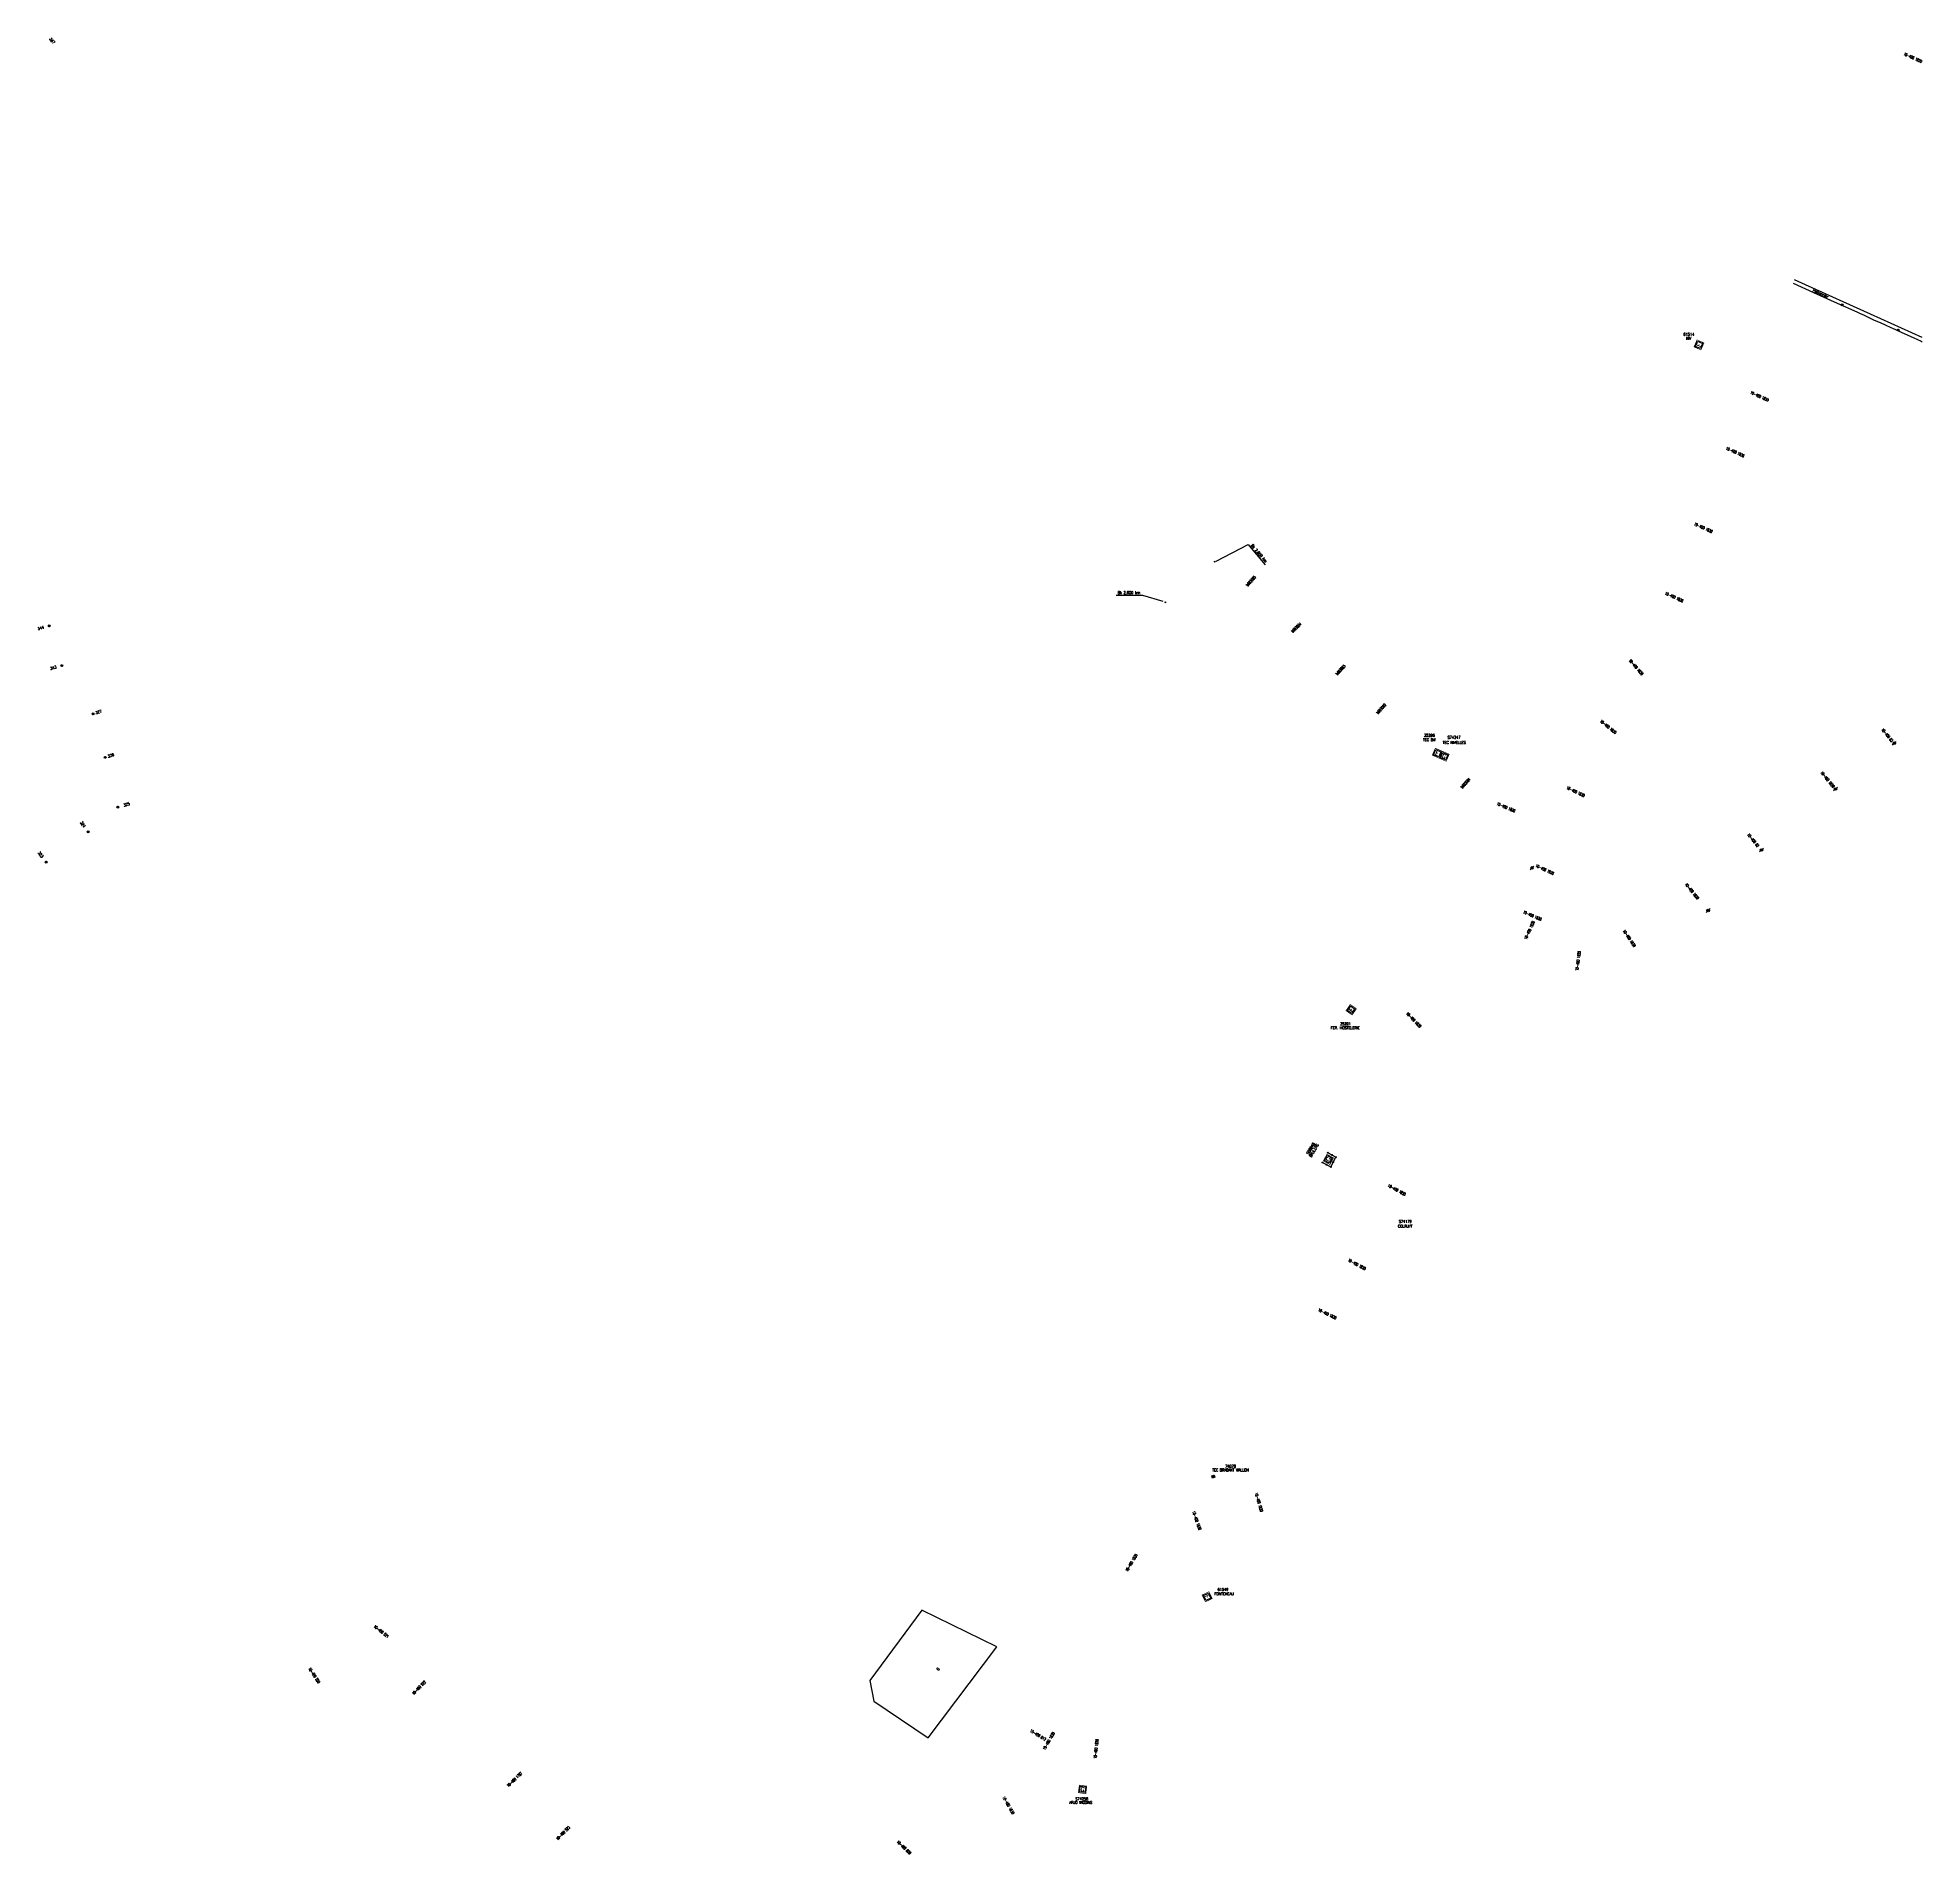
# Model space of a CAD drawing. Header units: millimetres. Extents: x 146999 to 148000, y 144009 to 144973.
import ezdxf
from ezdxf.enums import TextEntityAlignment as Align

# ---------------------------------------------------------------- set-up
doc = ezdxf.new("R2010")
doc.units = ezdxf.units.MM
doc.layers.get('0').update_dxf_attribs({"linetype": 'CONTINUOUS'})
for name, color, linetype in [('G_210', 7, 'CONTINUOUS'), ('M_200', 7, 'CONTINUOUS'), ('W0100', 7, 'CONTINUOUS'), ('W0322', 7, 'CONTINUOUS'), ('W0432', 7, 'CONTINUOUS'), ('W0469', 7, 'CONTINUOUS'), ('W0473', 7, 'CONTINUOUS'), ('W0850', 7, 'CONTINUOUS'), ('W0991', 7, 'CONTINUOUS')]:
    doc.layers.add(name, color=color, linetype=linetype)
doc.styles.add('M_ROMANS', font='ROMANS.shx', dxfattribs={"width": 0.75})
doc.styles.get("Standard").update_dxf_attribs({"font": 'romans.shx', "width": 0.85})
doc.dimstyles.get("Standard").update_dxf_attribs({"dimtxt": 1.5, "dimasz": 1.2, "dimexe": 0.625, "dimexo": 0.625, "dimgap": 0.25, "dimtad": 1, "dimdec": 1, "dimzin": 0, "dimdsep": 46, "dimtxsty": 'Standard', "dimcen": -0.5, "dimadec": 0, "dimazin": 0, "dimtfac": 1, "dimtdec": 1, "dimtmove": 0, "dimatfit": 3, "dimfxl": 1, "dimtolj": 1, "dimtzin": 0, "dimarcsym": 0})

# ---------------------------------------------------------------- blocks, each defined once
blk = doc.blocks.new('M_200_56')
at = {"color": 0, "linetype": 'Continuous', "const_width": 0.35, "flags": 128}
blk.add_lwpolyline([(2, 2), (2, -2), (-2, -2), (-2, 2)], close=True, dxfattribs=at)
at = {"color": 0, "linetype": 'Continuous'}
blk.add_lwpolyline([(-1.5, 1.5), (1.5, 1.5), (1.5, -1.5), (-1.5, -1.5)], close=True, dxfattribs=at)
at = {"color": 0, "linetype": 'Continuous', "width": 0.85}
blk.add_text('E', height=2.5, dxfattribs=at).set_placement((0, 0), align=Align.MIDDLE_CENTER)
for tag, p in [('NUM', (0, 15.1)), ('NOM', (0, 8.6))]:
    blk.add_attdef(tag, text='', height=4, dxfattribs=at).set_placement(p, align=Align.MIDDLE)
at = {"color": 0, "linetype": 'Continuous', "style": 'M_ROMANS', "width": 0.75, "flags": 3}
for tag, p in [('DEF_COUP', (-0.1, -7.5)), ('DEF_TYPE', (-0.1, -10)), ('DEF_LEG', (-0.1, -5))]:
    blk.add_attdef(tag, text='', height=1.2, dxfattribs=at).set_placement(p, align=Align.MIDDLE)
blk = doc.blocks.new('G_210_23')
at = {"layer": 'G_210', "color": 0, "linetype": 'Continuous', "const_width": 0.35, "flags": 128}
blk.add_lwpolyline([(4, 4), (4, 0), (0, 0), (0, 4)], close=True, dxfattribs=at)
at = {"layer": 'G_210', "color": 0, "linetype": 'Continuous'}
blk.add_lwpolyline([(0.5, 3.5), (3.5, 3.5), (3.5, 0.5), (0.5, 0.5)], close=True, dxfattribs=at)
at = {"layer": 'G_210', "insert": (2, 2), "char_height": 2.5, "width": 4, "attachment_point": 5}
blk.add_mtext('G', dxfattribs=at)
at = {"layer": 'G_210', "color": 0, "linetype": 'Continuous', "width": 0.75}
for tag, height, p in [('NUM', 4, (2, 16)), ('NOM', 4, (2, 11)), ('BCL', 3, (2, 7))]:
    blk.add_attdef(tag, text='', height=height, dxfattribs=at).set_placement(p, align=Align.MIDDLE)
at = {"layer": 'G_210', "color": 0, "linetype": 'Continuous', "width": 0.75, "flags": 3}
for tag, p in [('DEF_COUP', (2.1, -5.6)), ('DEF_TYPE', (2.1, -8.1)), ('DEF_LEG', (2.1, -3.1))]:
    blk.add_attdef(tag, text='', height=1.2, dxfattribs=at).set_placement(p, align=Align.MIDDLE)
blk = doc.blocks.new('G_210_17')
at = {"color": 0, "linetype": 'Continuous', "const_width": 0.35, "flags": 128}
blk.add_lwpolyline([(2, 2), (2, -2), (-2, -2), (-2, 2)], close=True, dxfattribs=at)
at = {"color": 0, "linetype": 'Continuous'}
blk.add_lwpolyline([(-1.5, 1.5), (1.5, 1.5), (1.5, -1.5), (-1.5, -1.5)], close=True, dxfattribs=at)
at = {"color": 0, "linetype": 'Continuous', "width": 0.85}
blk.add_text('G', height=2.5, dxfattribs=at).set_placement((0, 0), align=Align.MIDDLE_CENTER)
for tag, p in [('NUM', (0, 15.1)), ('NOM', (0, 8.6))]:
    blk.add_attdef(tag, text='', height=4, dxfattribs=at).set_placement(p, align=Align.MIDDLE)
at = {"color": 0, "linetype": 'Continuous', "style": 'M_ROMANS', "width": 0.75, "flags": 3}
for tag, p in [('DEF_COUP', (0.1, -7.6)), ('DEF_TYPE', (0.1, -10.1)), ('DEF_LEG', (0.1, -5.1))]:
    blk.add_attdef(tag, text='', height=1.2, dxfattribs=at).set_placement(p, align=Align.MIDDLE)
blk = doc.blocks.new('T850')
for p, q in [((-0.2, -0.1), (0, 0.3)), ((0, 0.3), (0.2, -0.1)), ((-0.2, -0.1), (0.2, -0.1))]:
    blk.add_line(p, q)
for major_axis in [(-0.106, 0.106), (-0.0354, 0.0354), (-0.0236, 0.0236)]:
    blk.add_ellipse((0, 0), major_axis=major_axis, ratio=1, start_param=3.926991, end_param=10.210176)
blk = doc.blocks.new('T473')
for p, q in [((-0.166667, 0.166667), (0.166667, -0.166667)), ((-0.166667, -0.166667), (0.166667, 0.166667)), ((0.500001, 0.500001), (1.000002, 1.000002)), ((-1.000002, -1.000002), (-0.500001, -0.500001))]:
    blk.add_line(p, q)
blk.add_ellipse((0, 0), major_axis=(0.471405, 0.471405), ratio=1, start_param=5.4977871438, end_param=11.780972451)
blk = doc.blocks.new('T469')
at = {"color": 0, "linetype": 'Continuous', "flags": 128}
for points in [[(-0.4, 0.4), (0.4, -0.4)], [(-0.4, -0.4), (0.4, 0.4)]]:
    blk.add_lwpolyline(points, dxfattribs=at)
at = {"color": 0, "linetype": 'Continuous'}
blk.add_circle((0, 0), 0.5, dxfattribs=at)
blk = doc.blocks.new('T322O')
at = {"color": 0, "linetype": 'Continuous'}
for radius in [0.25, 0.15]:
    blk.add_circle((0, 0), radius, dxfattribs=at)

msp = doc.modelspace()

# ---------------------------------------------------------------- linework, layer by layer
at = {"layer": 'W0100', "color": 252, "flags": 128}
for points in [[(147931.4, 144842.8), (147942.2, 144838), (147954.7, 144832.3), (147965.2, 144827.6), (147966.6, 144826.9), (147969.1, 144825.8), (147972, 144824.5), (147974.5, 144823.3), (147977.6, 144822), (147980.3, 144820.8), (147983.3, 144819.4), (147984.2, 144819), (147986.2, 144818.1), (147988.8, 144816.9), (147995.5, 144813.9), (147997.1, 144813.1), (147999.4, 144812.1), (148000, 144811.8)], [(148000, 144814), (147972.5, 144826.5), (147938, 144842), (147932.2, 144844.7)]]:
    msp.add_lwpolyline(points, dxfattribs=at)
at = {"layer": 'W0100', "color": 252}
msp.add_lwpolyline([(147508.5, 144118.8), (147468.7, 144138.3), (147441.1, 144100.9), (147443.1, 144089.9), (147472.1, 144070.5), (147508.5, 144118.8)], dxfattribs=at)
at = {"layer": 'W0322', "color": 252, "flags": 128}
msp.add_lwpolyline([(147681.4, 144376), (147685.8, 144373.6), (147688.6, 144378.8), (147684.3, 144381.2)], dxfattribs=at)

# ---------------------------------------------------------------- block references
at = {"layer": 'G_210'}
ref = msp.add_blockref('G_210_17', (147746.1, 144591.7), dxfattribs=dict(at, rotation=336.4505812173863))
ref.add_attrib('NUM', 'S74247', dxfattribs={"layer": '0', "color": 0, "linetype": 'Continuous', "height": 1.5, "width": 0.85}).set_placement((147751.3, 144601.7), align=Align.MIDDLE)
ref.add_attrib('NOM', 'TEC NIVELLES', dxfattribs={"layer": '0', "color": 0, "linetype": 'Continuous', "height": 1.5, "width": 0.85}).set_placement((147751.4, 144599), align=Align.MIDDLE)
ref = msp.add_blockref('G_210_23', (147685.4, 144374.9), dxfattribs=dict(at, rotation=61.20604670680177))
ref.add_attrib('NUM', 'S08948', dxfattribs={"color": 0, "linetype": 'Continuous', "height": 1.5, "rotation": 59.0481, "width": 0.75}).set_placement((147675.2, 144383.4), align=Align.MIDDLE)
ref.add_attrib('NOM', 'BAULERS', dxfattribs={"color": 0, "linetype": 'Continuous', "height": 1.5, "rotation": 59.0481, "width": 0.75}).set_placement((147676.9, 144382.4), align=Align.MIDDLE)
ref = msp.add_blockref('G_210_23', (147623, 144208.2), dxfattribs=dict(at, xscale=0.3999999999863366, yscale=0.4000000000232831, zscale=0.399999999999977, rotation=19.14678038380604))
ref.add_attrib('NUM', '74078', dxfattribs={"color": 0, "linetype": 'Continuous', "height": 1.5, "width": 0.75}).set_placement((147632.6, 144214.7), align=Align.MIDDLE)
ref.add_attrib('NOM', 'TEC BRABANT WALLON', dxfattribs={"color": 0, "linetype": 'Continuous', "height": 1.5, "width": 0.75}).set_placement((147632.6, 144212.7), align=Align.MIDDLE)
ref = msp.add_blockref('G_210_23', (147551.8, 144041.4), dxfattribs=dict(at, rotation=352.4352047824294))
ref.add_attrib('NUM', 'S74256', dxfattribs={"color": 0, "linetype": 'Continuous', "height": 1.5, "width": 0.75}).set_placement((147553.6, 144038.1), align=Align.MIDDLE)
ref.add_attrib('NOM', 'ARJO WIGGINS', dxfattribs={"color": 0, "linetype": 'Continuous', "height": 1.5, "width": 0.75}).set_placement((147553.1, 144036.2), align=Align.MIDDLE)
at = {"layer": 'M_200'}
ref = msp.add_blockref('M_200_56', (147881.4, 144810.1), dxfattribs=dict(at, rotation=66.3140034163668))
ref.add_attrib('NUM', '61514', dxfattribs={"layer": '0', "color": 0, "linetype": 'Continuous', "height": 1.5, "width": 0.85}).set_placement((147876, 144815.7), align=Align.MIDDLE)
ref.add_attrib('NOM', 'NIV', dxfattribs={"layer": '0', "color": 0, "linetype": 'Continuous', "height": 1.5, "width": 0.85}).set_placement((147875.9, 144813.6), align=Align.MIDDLE)
ref = msp.add_blockref('M_200_56', (147742.4, 144593.3), dxfattribs=dict(at, rotation=336.450581217385))
ref.add_attrib('NUM', '35296', dxfattribs={"layer": '0', "color": 0, "linetype": 'Continuous', "height": 1.5, "width": 0.85}).set_placement((147738.2, 144602.8), align=Align.MIDDLE)
ref.add_attrib('NOM', 'TEC BW', dxfattribs={"layer": '0', "color": 0, "linetype": 'Continuous', "height": 1.5, "width": 0.85}).set_placement((147738.2, 144600.4), align=Align.MIDDLE)
ref = msp.add_blockref('M_200_56', (147696.7, 144457.1), dxfattribs=dict(at, rotation=55.46664278405695))
ref.add_attrib('NUM', '35291', dxfattribs={"layer": '0', "color": 0, "linetype": 'Continuous', "height": 1.5, "width": 0.85}).set_placement((147693.6, 144449.6), align=Align.MIDDLE)
ref.add_attrib('NOM', 'FER. HOSTELERIE', dxfattribs={"layer": '0', "color": 0, "linetype": 'Continuous', "height": 1.5, "width": 0.85}).set_placement((147693.5, 144447.5), align=Align.MIDDLE)
ref = msp.add_blockref('M_200_56', (147620.2, 144145.4), dxfattribs=dict(at, rotation=295.8844712379142))
ref.add_attrib('NUM', '61549', dxfattribs={"layer": '0', "color": 0, "linetype": 'Continuous', "height": 1.5, "width": 0.85}).set_placement((147628.6, 144149.3), align=Align.MIDDLE)
ref.add_attrib('NOM', 'FONTENEAU', dxfattribs={"layer": '0', "color": 0, "linetype": 'Continuous', "height": 1.5, "width": 0.85}).set_placement((147629.2, 144147), align=Align.MIDDLE)
at = {"layer": 'W0322', "color": 252}
for p, rotation in [((147684.3, 144381.2), 331.2060467066284), ((147686.5, 144380), 151.2060467062262), ((147687.2, 144376.2), 61.20604670658585), ((147688.6, 144378.8), 151.2060467065657), ((147681.4, 144376), 331.2060467065658), ((147683.6, 144374.8), 331.2060467065658), ((147685.8, 144373.6), 151.2060467055804)]:
    msp.add_blockref('T322O', p, dxfattribs=dict(at, rotation=rotation))
at = {"layer": 'W0469'}
for p in [(147957.4, 144831.4), (147987.2, 144818)]:
    msp.add_blockref('T469', p, dxfattribs=at)
at = {"layer": 'W0469', "color": 252}
for p in [(147005.3, 144660.9), (147011.9, 144639.8), (147028.5, 144614.2), (147035, 144591.1), (147041.7, 144564.7), (147025.9, 144551.5), (147003.6, 144535.5)]:
    msp.add_blockref('T469', p, dxfattribs=at)
at = {"layer": 'W0473'}
for p in [(147985.1, 144598.6), (147953.9, 144574.3), (147914.6, 144541.9), (147792.7, 144532.4), (147886.3, 144509.8)]:
    msp.add_blockref('T473', p, dxfattribs=at)
at = {"layer": 'W0850', "rotation": 328.4053079540575}
for p in [(147624.2, 144695), (147598, 144673.4)]:
    msp.add_blockref('T850', p, dxfattribs=at)

# ---------------------------------------------------------------- texts
at = {"layer": 'W0100', "color": 252, "linetype": 'Continuous', "width": 0.85}
msp.add_text('Piétonnier', height=1.5, rotation=335.9753, dxfattribs=at).set_placement((147941.6, 144838.5))
at = {"layer": 'W0432', "color": 252, "linetype": 'Continuous', "width": 0.75}
for s, p in [('COLRUYT', (147725.4, 144342.2)), ('S74179', (147725.4, 144344.7))]:
    msp.add_text(s, height=1.5, dxfattribs=at).set_placement(p, align=Align.MIDDLE_CENTER)
at = {"layer": 'W0469', "color": 252, "width": 0.85}
for s, rotation, p in [('367', 308.3446, (147005.1, 144972.5)), ('344', 15.675, (146999.3, 144658.6)), ('343', 15.675, (147005.9, 144637.5)), ('327', 16.1308, (147030, 144614)), ('326', 16.1308, (147036.5, 144590.9)), ('325', 16.1308, (147044.9, 144564.9)), ('324', 305.9489, (147021.5, 144556.5)), ('323', 305.9489, (146999.1, 144540.4))]:
    msp.add_text(s, height=1.5, rotation=rotation, dxfattribs=at).set_placement(p)
at = {"layer": 'W0473', "linetype": 'Continuous', "width": 0.6}
for rotation, p in [(335.8991, (147995, 144962.6)), (337.2879, (147778.9, 144564.6)), (313.9921, (147729.9, 144451.7))]:
    msp.add_text('10-400 1830', height=1.5, rotation=rotation, dxfattribs=at).set_placement(p, align=Align.MIDDLE_CENTER)
at = {"layer": 'W0473', "color": 252, "linetype": 'Continuous', "width": 0.6}
for s, rotation, p in [('10-400 1830', 335.6818, (147913.6, 144782.8)), ('10-400 1830', 335.7742, (147900.6, 144753.2)), ('10-400 1830', 335.9284, (147883.7, 144713)), ('10-400 1830', 335.5759, (147868.2, 144676.2)), ('10-400 1830', 311.0315, (147848, 144639)), ('10-400 1830', 320.8647, (147833.2, 144607.3)), ('10-400 63', 309.123, (147981.4, 144602.9)), ('10-400 1830', 308.9808, (147949.7, 144579.3)), ('10-400 1830', 334.2907, (147815.9, 144572.9)), ('10-400 62', 309.0182, (147910.2, 144547.1)), ('10-400 1830', 335.2876, (147799.5, 144531.5)), ('10-400 1830', 308.886, (147877.7, 144520)), ('10-400 1830', 336.6823, (147792.9, 144507.1)), ('10-400 1830', 65.906, (147791.4, 144499.3)), ('10-400 1830', 303.7819, (147844.4, 144495)), ('10-400 1830', 82.8513, (147817.2, 144483)), ('10-400 1830', 331.4307, (147720.9, 144361.4)), ('10-400 1830', 331.7369, (147699.7, 144321.9)), ('10-400 1830', 334.0815, (147684, 144295.6)), ('10-400 1830', 286.3314, (147647.7, 144195.6)), ('10-400 1830', 289.29, (147614.7, 144185.9)), ('10-400 1830', 59.2997, (147580, 144163.5)), ('10-400 521', 321.5699, (147181.6, 144127)), ('10-400 520', 303.2594, (147146, 144103.7)), ('10-400 522', 46.083, (147201.6, 144097.1)), ('10-400 812', 328.5853, (147530.4, 144072)), ('10-400 1830', 60.0756, (147536.1, 144068.8)), ('10-400 1830', 84.0516, (147561.2, 144064.6)), ('10-400 1787', 43.6927, (147252.4, 144048.4)), ('10-400 1830', 299.7406, (147514.7, 144034.7)), ('10-400 523', 45.4132, (147278.1, 144019.9)), ('10-400 808', 316.0834, (147459.2, 144012.3))]:
    msp.add_text(s, height=1.5, rotation=rotation, dxfattribs=at).set_placement(p, align=Align.MIDDLE_CENTER)
at = {"layer": 'W0473', "linetype": 'Continuous', "width": 0.6}
for s, rotation, p in [('b603005', 47.6246, (147641.8, 144681.8)), ('b603004', 43.6575, (147665.7, 144657.2)), ('b603003', 47.6246, (147689.4, 144634.6)), ('b603002', 47.6246, (147711, 144614)), ('b603001', 47.6246, (147755.8, 144574.5))]:
    msp.add_text(s, height=1.5, rotation=rotation, dxfattribs=at).set_placement(p)
at = {"layer": 'W0850', "linetype": 'Continuous', "insert": (147643.7, 144703.8), "char_height": 1.5, "attachment_point": 4, "rotation": 310.5479}
msp.add_mtext('\\A1;Bk 2,600 km', dxfattribs=at)
at = {"layer": 'W0850', "linetype": 'Continuous', "insert": (147584.6, 144678.3), "char_height": 1.5, "attachment_point": 6}
msp.add_mtext('\\A1;Bk 2,600 km', dxfattribs=at)
at = {"layer": 'W0991', "color": 252, "linetype": 'Continuous', "width": 0.85}
msp.add_text('0', height=1.5, rotation=50, dxfattribs=at).set_placement((147477.3, 144107), align=Align.MIDDLE_CENTER)

# ---------------------------------------------------------------- leaders
at = {"layer": 'W0850', "linetype": 'Continuous', "annotation_type": 0, "has_hookline": 1, "hookline_direction": 0, "text_width": 12.7, "horizontal_direction": (0.650083, -0.759863, 0)}
msp.add_leader([(147625, 144695.3), (147641.9, 144704.1), (147642.6, 144703.2)], dimstyle='Standard', dxfattribs=at)
at = {"layer": 'W0850', "linetype": 'Continuous', "annotation_type": 0, "has_hookline": 1, "hookline_direction": 1, "text_width": 12.7}
msp.add_leader([(147596.8, 144673.8), (147586, 144677.1), (147584.8, 144677.1)], dimstyle='Standard', dxfattribs=at)

doc.saveas('drawing.dxf')
